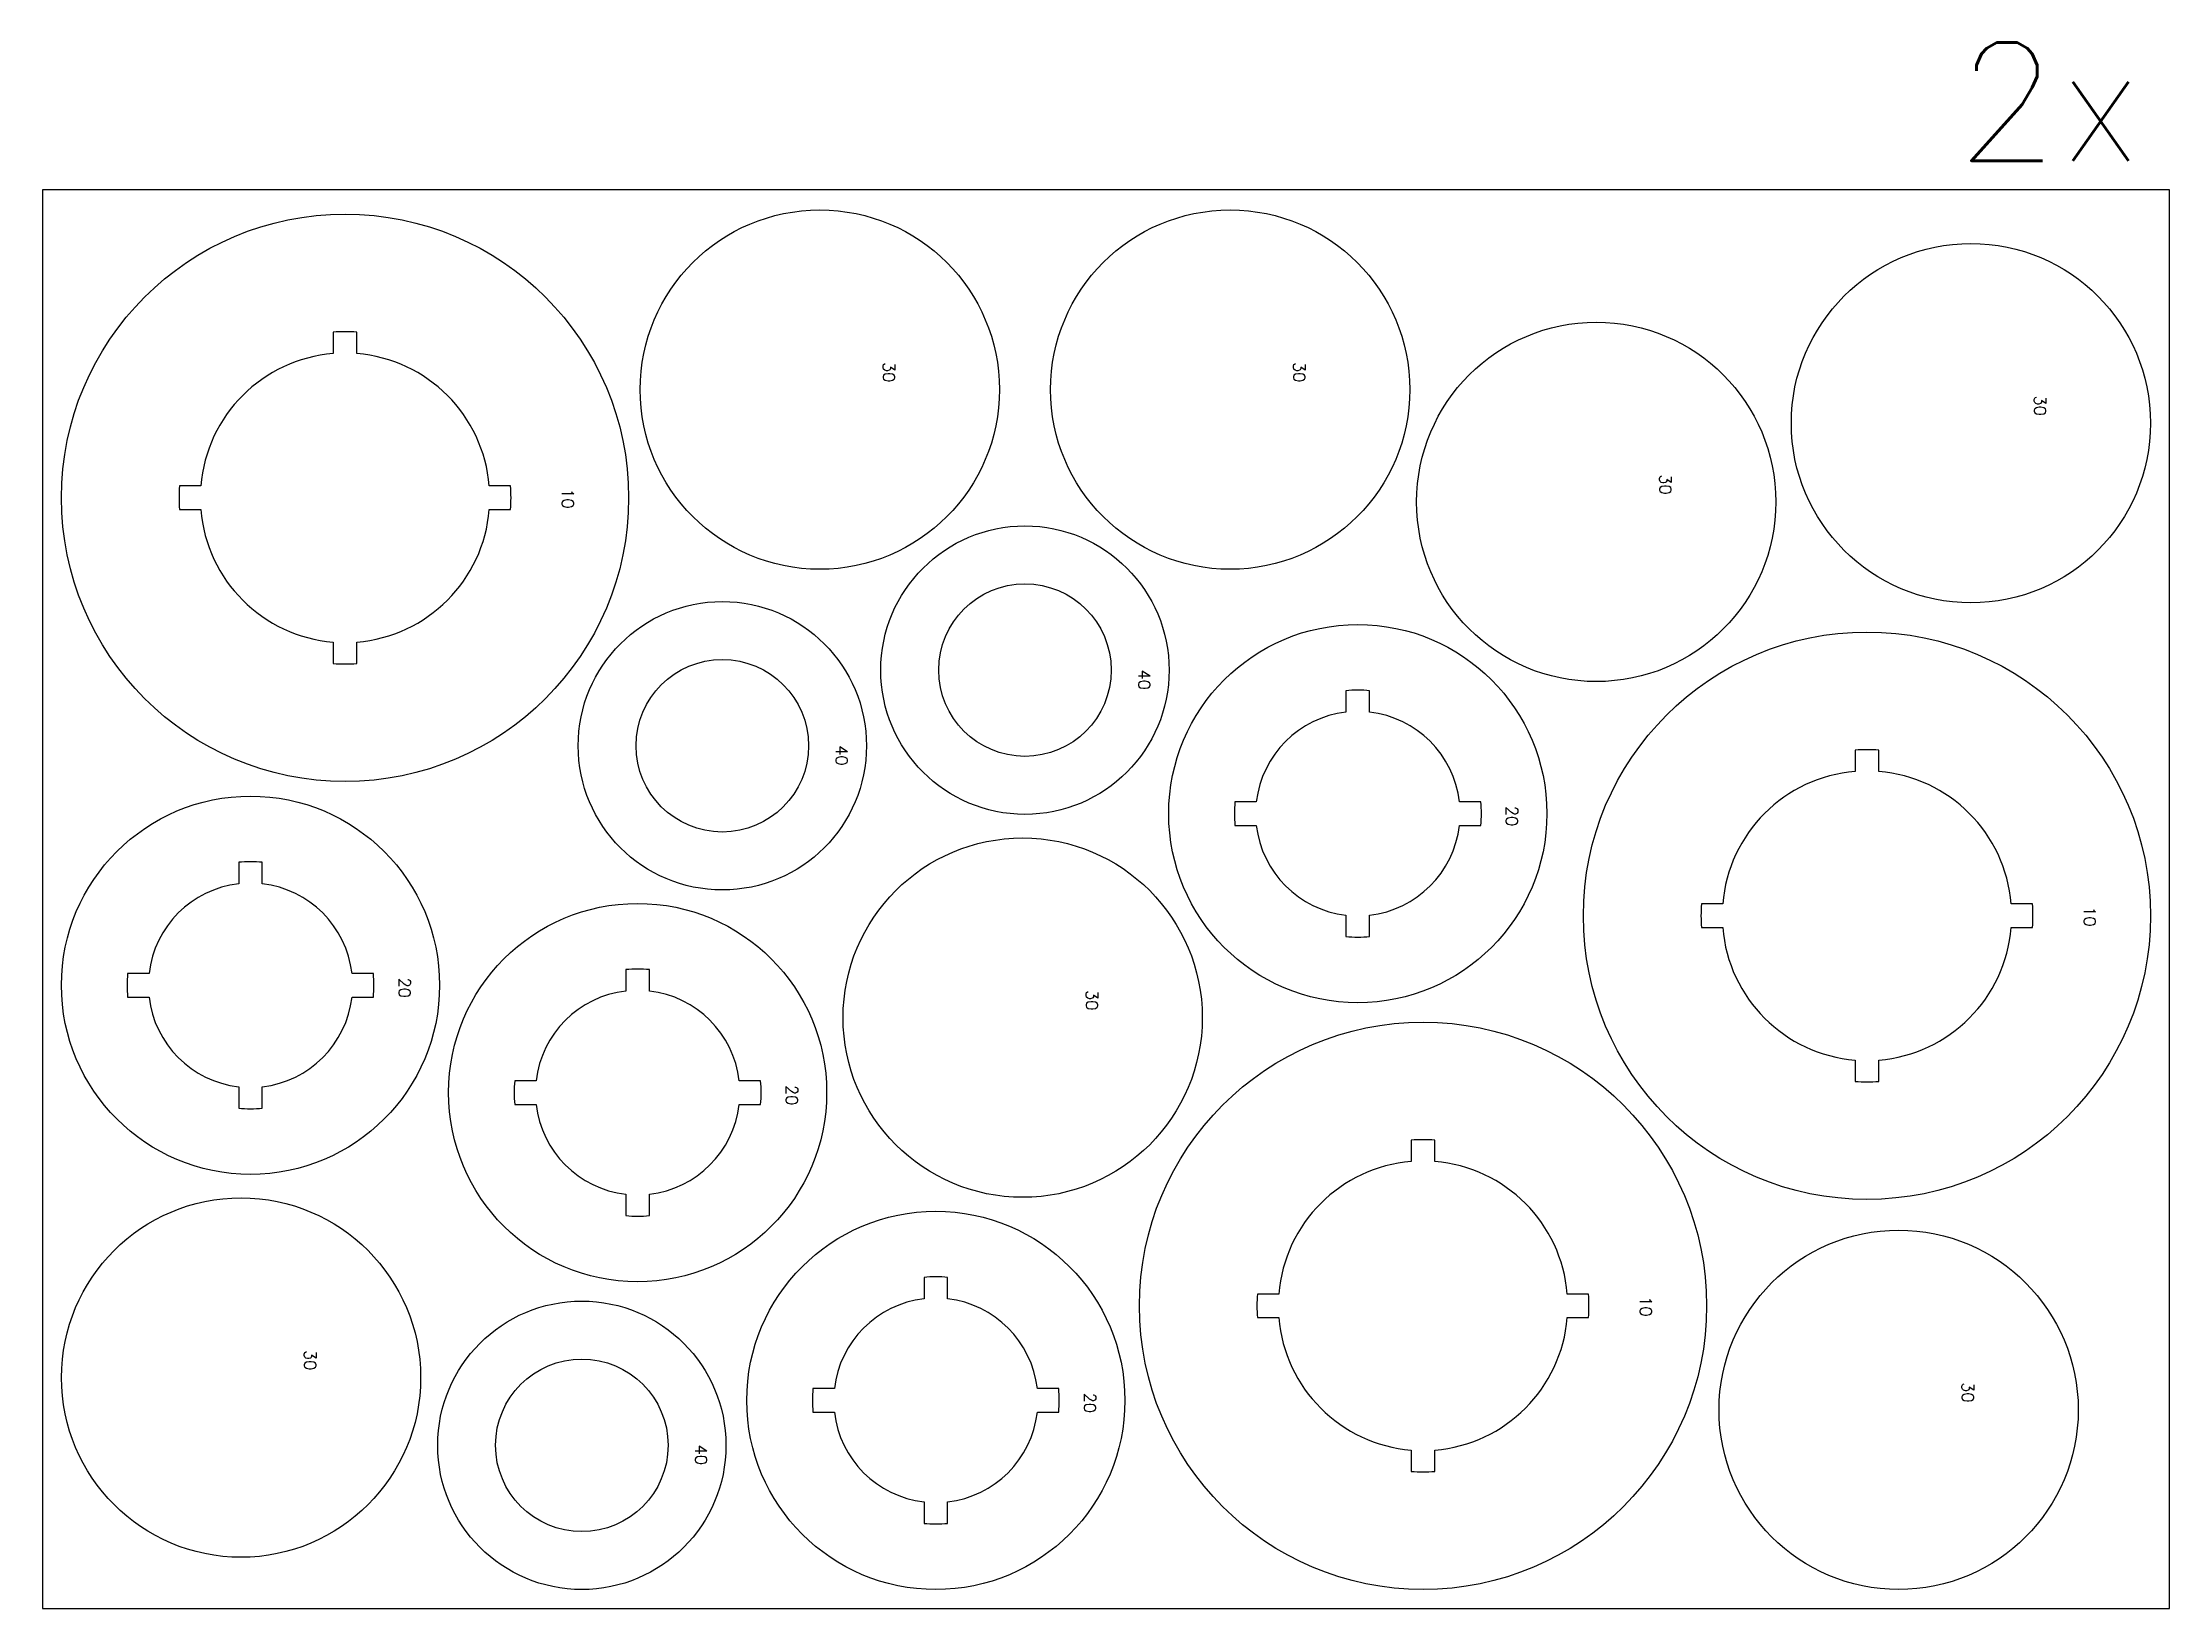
# Model space of a CAD drawing. Header units: millimetres. Extents: x 0 to 5580, y 0 to 1325.
# Drawn here: x 0 to 1800, y 0 to 1325 of the extents above; entities that cross this region are included whole.
import ezdxf

# ---------------------------------------------------------------- set-up
doc = ezdxf.new("R2010")
doc.units = ezdxf.units.MM
for name, color, linetype in [('--NestedParts--', 7, 'Continuous'), ('sheet', 24, 'Continuous'), ('Texto', 7, 'Continuous')]:
    doc.layers.add(name, color=color, linetype=linetype)
doc.styles.get("Standard").update_dxf_attribs({"font": 'txt.shx'})

msp = doc.modelspace()

# ---------------------------------------------------------------- texts
at = {"insert": (1619.6, 1324.7), "char_height": 100, "attachment_point": 1}
msp.add_mtext_dynamic_manual_height_columns('2x', width=663.295, gutter_width=1, heights=[0], dxfattribs=at)
at = {"layer": 'Texto', "color": 3, "char_height": 10, "width": 142.494, "attachment_point": 1, "rotation": 270}
for s, insert in [('30', (721.3, 1054.4)), ('30', (1068.6, 1054.4)), ('30', (1695.5, 1026.1)), ('30', (1378.4, 959.4)), ('10', (449.5, 947.6)), ('40', (937.4, 794.3)), ('40', (681.3, 730.2)), ('20', (1248.5, 678.9)), ('10', (1737.5, 594)), ('20', (311.4, 533.7)), ('30', (893.1, 523.1)), ('20', (639.1, 442.8)), ('10', (1361.8, 264.1)), ('30', (231.5, 218.6)), ('20', (891.4, 182.5)), ('30', (1634.4, 191.4)), ('40', (562.3, 138.5))]:
    msp.add_mtext(s, dxfattribs=dict(at, insert=insert))

# ---------------------------------------------------------------- linework, layer by layer
at = {"layer": '--NestedParts--', "color": 7}
for points in [[(133.9, 949.6), (115.9, 949.6, 0.035632), (115.9, 929.6), (133.9, 929.6, 0.367112), (246, 817.5), (246, 799.4, 0.035632), (266, 799.4), (266, 817.5, 0.367112), (378.1, 929.6), (396.1, 929.6, 0.035632), (396.1, 949.6), (378.1, 949.6, 0.367112), (266, 1061.6), (266, 1079.7, 0.035632), (246, 1079.7), (246, 1061.6, 0.367112)], [(1027.2, 682.4), (1009.1, 682.4, 0.047957), (1009.1, 662.4), (1027.2, 662.4, 0.347859), (1103.1, 586.5), (1103.1, 568.4, 0.047957), (1123.1, 568.4), (1123.1, 586.5, 0.347859), (1199.1, 662.4), (1217.2, 662.4, 0.047957), (1217.2, 682.4), (1199.1, 682.4, 0.347859), (1123.1, 758.3), (1123.1, 776.4, 0.047957), (1103.1, 776.4), (1103.1, 758.3, 0.347859)], [(1421.9, 596), (1403.9, 596, 0.035632), (1403.9, 576), (1421.9, 576, 0.367112), (1534, 463.9), (1534, 445.8, 0.035632), (1554, 445.8), (1554, 463.9, 0.367112), (1666.1, 576), (1684.1, 576, 0.035632), (1684.1, 596), (1666.1, 596, 0.367112), (1554, 708.1), (1554, 726.1, 0.035632), (1534, 726.1), (1534, 708.1, 0.367112)], [(90.1, 537.2), (72, 537.2, 0.047957), (72, 517.2), (90.1, 517.2, 0.347859), (166, 441.3), (166, 423.2, 0.047957), (186, 423.2), (186, 441.3, 0.347859), (261.9, 517.2), (280, 517.2, 0.047957), (280, 537.2), (261.9, 537.2, 0.347859), (186, 613.1), (186, 631.2, 0.047957), (166, 631.2), (166, 613.1, 0.347859)], [(417.7, 446.4), (399.6, 446.4, 0.047957), (399.6, 426.4), (417.7, 426.4, 0.347859), (493.6, 350.4), (493.6, 332.3, 0.047957), (513.6, 332.3), (513.6, 350.4, 0.347859), (589.6, 426.4), (607.7, 426.4, 0.047957), (607.7, 446.4), (589.6, 446.4, 0.347859), (513.6, 522.3), (513.6, 540.4, 0.047957), (493.6, 540.4), (493.6, 522.3, 0.347859)], [(1046.2, 266), (1028.1, 266, 0.035632), (1028.1, 246), (1046.2, 246, 0.367112), (1158.3, 134), (1158.3, 115.9, 0.035632), (1178.3, 115.9), (1178.3, 134, 0.367112), (1290.4, 246), (1308.4, 246, 0.035632), (1308.4, 266), (1290.4, 266, 0.367112), (1178.3, 378.1), (1178.3, 396.2, 0.035632), (1158.3, 396.2), (1158.3, 378.1, 0.367112)], [(670.1, 186), (652, 186, 0.047957), (652, 166), (670.1, 166, 0.347859), (746, 90.1), (746, 72, 0.047957), (766, 72), (766, 90.1, 0.347859), (841.9, 166), (860, 166, 0.047957), (860, 186), (841.9, 186, 0.347859), (766, 262), (766, 280.1, 0.047957), (746, 280.1), (746, 262, 0.347859)]]:
    msp.add_lwpolyline(points, format="xyb", close=True, dxfattribs=at)
for centre, radius in [((256, 939.6), 240), ((657.8, 1031.1), 152), ((1005.1, 1031.1), 152), ((1632, 1002.7), 152), ((1314.9, 936.1), 152), ((831.4, 793.8), 122), ((831.4, 793.8), 73), ((575.3, 729.8), 122), ((1113.1, 672.4), 160), ((1544, 586), 240), ((575.3, 729.8), 73), ((176, 527.2), 160), ((829.5, 499.8), 152), ((503.6, 436.4), 160), ((1168.3, 256), 240), ((168, 195.3), 152), ((756, 176), 160), ((1570.8, 168), 152), ((456.4, 138), 122), ((456.4, 138), 73)]:
    msp.add_circle(centre, radius, dxfattribs=at)
at = {"layer": 'sheet', "color": 7}
msp.add_lwpolyline([(0, 0), (1800, 0), (1800, 1200), (0, 1200)], close=True, dxfattribs=at)

msp.set_redraw_order([(e.dxf.handle, doc.entitydb.next_handle()) for e in msp.query("TEXT MTEXT ATTDEF DIMENSION ARC_DIMENSION")])  # texts and dimensions are drawn at this point

doc.saveas('drawing.dxf')
